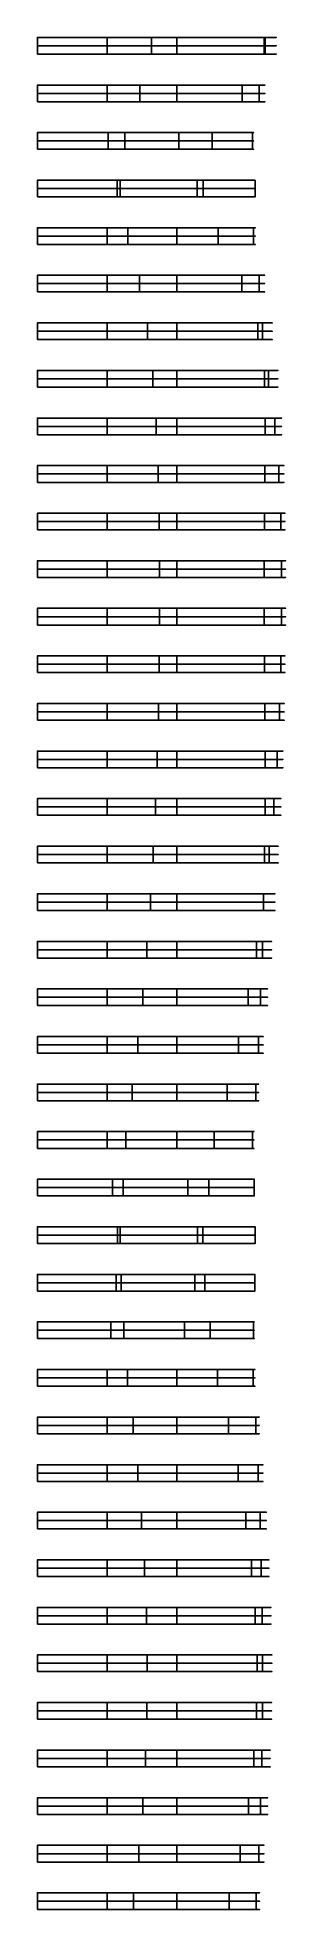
# Model space of a CAD drawing. Header units: centimetres. Extents: x 0 to 27, y 336 to 538.
import ezdxf

# ---------------------------------------------------------------- set-up
doc = ezdxf.new("R2010")
doc.units = ezdxf.units.CM
doc.layers.add('Warstwa 05', color=7, linetype='Continuous', true_color=0xd14b11)

msp = doc.modelspace()

# ---------------------------------------------------------------- linework, layer by layer
at = {"layer": 'Warstwa 05'}
for p, q in [((0, 538.13, 62.5), (18.54, 538.13, 62.5)), ((15, 538.13, 74.43), (15, 538.13, 11.93)), ((0, 536.33), (0, 536.33, 125)), ((0, 536.33, 62.5), (18.54, 536.33, 62.5)), ((15, 536.33, 74.43), (15, 536.33, 11.93)), ((0, 533, 62.5), (21.62, 533, 62.5)), ((15, 533, 81.63), (15, 533, 19.13)), ((0, 531.2), (0, 531.2, 125)), ((0, 531.2, 62.5), (21.62, 531.2, 62.5)), ((15, 531.2, 81.63), (15, 531.2, 19.13)), ((0, 527.87, 62.5), (22.98, 527.87, 62.5)), ((15, 527.87, 88.42), (15, 527.87, 25.92)), ((0, 526.07), (0, 526.07, 125)), ((0, 526.07, 62.5), (22.98, 526.07, 62.5)), ((15, 526.07, 88.42), (15, 526.07, 25.92)), ((0, 522.74, 62.5), (23.43, 522.74, 62.5)), ((15, 522.74, 94.74), (15, 522.74, 32.24)), ((0, 520.94), (0, 520.94, 125)), ((0, 520.94, 62.5), (23.43, 520.94, 62.5)), ((15, 520.94, 94.74), (15, 520.94, 32.24)), ((0, 517.61, 62.5), (22.93, 517.61, 62.5)), ((15, 517.61, 100.54), (15, 517.61, 38.04)), ((0, 515.81), (0, 515.81, 125)), ((0, 515.81, 62.5), (22.93, 515.81, 62.5)), ((15, 515.81, 100.54), (15, 515.81, 38.04)), ((0, 512.49, 62.5), (21.66, 512.49, 62.5)), ((0, 510.69), (0, 510.69, 125)), ((0, 510.69, 62.5), (21.66, 510.69, 62.5)), ((15, 512.49, 105.78), (15, 512.49, 43.28)), ((15, 510.69, 105.78), (15, 510.69, 43.28)), ((0, 507.36, 62.5), (19.58, 507.36, 62.5)), ((15, 507.36, 110.39), (15, 507.36, 47.89)), ((0, 505.56), (0, 505.56, 125)), ((0, 505.56, 62.5), (19.58, 505.56, 62.5)), ((15, 505.56, 110.39), (15, 505.56, 47.89)), ((0, 502.23, 62.5), (18.09, 502.23, 62.5)), ((15, 502.23, 114.32), (15, 502.23, 51.82)), ((0, 500.43), (0, 500.43, 125)), ((0, 500.43, 62.5), (18.09, 500.43, 62.5)), ((15, 500.43, 114.32), (15, 500.43, 51.82)), ((0, 497.1, 62.5), (17.04, 497.1, 62.5)), ((15, 497.1, 117.52), (15, 497.1, 55.02)), ((0, 495.3), (0, 495.3, 125)), ((0, 495.3, 62.5), (17.04, 495.3, 62.5)), ((15, 495.3, 117.52), (15, 495.3, 55.02)), ((0, 491.97, 62.5), (16.32, 491.97, 62.5)), ((15, 491.97, 119.94), (15, 491.97, 57.44)), ((0, 490.17), (0, 490.17, 125)), ((0, 490.17, 62.5), (16.32, 490.17, 62.5)), ((15, 490.17, 119.94), (15, 490.17, 57.44)), ((0, 486.84, 62.5), (15.87, 486.84, 62.5)), ((13.88, 486.84, 121.81), (13.88, 486.84, 54.67)), ((0, 485.04), (0, 485.04, 125)), ((0, 485.04, 62.5), (15.87, 485.04, 62.5)), ((13.88, 485.04, 121.81), (13.88, 485.04, 54.67)), ((0, 481.72, 62.5), (15.66, 481.72, 62.5)), ((13.9, 481.72, 122.56), (13.9, 481.72, 55.48)), ((0, 479.92), (0, 479.92, 125)), ((0, 479.92, 62.5), (15.66, 479.92, 62.5)), ((13.9, 479.92, 122.56), (13.9, 479.92, 55.48)), ((0, 476.59, 62.5), (15.65, 476.59, 62.5)), ((13.9, 476.59, 122.6), (13.9, 476.59, 55.52)), ((0, 474.79), (0, 474.79, 125)), ((0, 474.79, 62.5), (15.65, 474.79, 62.5)), ((13.9, 474.79, 122.6), (13.9, 474.79, 55.52)), ((0, 471.46, 62.5), (15.82, 471.46, 62.5)), ((13.89, 471.46, 122), (13.89, 471.46, 54.87)), ((0, 469.66), (0, 469.66, 125)), ((0, 469.66, 62.5), (15.82, 469.66, 62.5)), ((13.89, 469.66, 122), (13.89, 469.66, 54.87)), ((0, 466.33, 62.5), (16.16, 466.33, 62.5)), ((15, 466.33, 120.51), (15, 466.33, 58.01)), ((0, 464.53), (0, 464.53, 125)), ((0, 464.53, 62.5), (16.16, 464.53, 62.5)), ((15, 464.53, 120.51), (15, 464.53, 58.01)), ((0, 461.2, 62.5), (16.65, 461.2, 62.5)), ((15, 461.2, 118.81), (15, 461.2, 56.31)), ((0, 459.4), (0, 459.4, 125)), ((0, 459.4, 62.5), (16.65, 459.4, 62.5)), ((15, 459.4, 118.81), (15, 459.4, 56.31)), ((0, 456.08, 62.5), (17.26, 456.08, 62.5)), ((15, 456.08, 116.8), (15, 456.08, 54.3)), ((0, 454.28), (0, 454.28, 125)), ((0, 454.28, 62.5), (17.26, 454.28, 62.5)), ((15, 454.28, 116.8), (15, 454.28, 54.3)), ((0, 450.95, 62.5), (17.98, 450.95, 62.5)), ((15, 450.95, 114.63), (15, 450.95, 52.13)), ((0, 449.15), (0, 449.15, 125)), ((0, 449.15, 62.5), (17.98, 449.15, 62.5)), ((15, 449.15, 114.63), (15, 449.15, 52.13)), ((0, 445.82, 62.5), (18.81, 445.82, 62.5)), ((0, 444.02), (0, 444.02, 125)), ((0, 444.02, 62.5), (18.81, 444.02, 62.5)), ((15, 445.82, 112.33), (15, 445.82, 49.83)), ((15, 444.02, 112.33), (15, 444.02, 49.83)), ((0, 440.69, 62.5), (19.76, 440.69, 62.5)), ((15, 440.69, 109.94), (15, 440.69, 47.44)), ((0, 438.89), (0, 438.89, 125)), ((0, 438.89, 62.5), (19.76, 438.89, 62.5)), ((15, 438.89, 109.94), (15, 438.89, 47.44)), ((0, 435.56, 62.5), (20.85, 435.56, 62.5)), ((15, 435.56, 107.47), (15, 435.56, 44.97)), ((0, 433.76), (0, 433.76, 125)), ((0, 433.76, 62.5), (20.85, 433.76, 62.5)), ((15, 433.76, 107.47), (15, 433.76, 44.97)), ((0, 430.43, 62.5), (22.07, 430.43, 62.5)), ((15, 430.43, 104.95), (15, 430.43, 42.45)), ((0, 428.63), (0, 428.63, 125)), ((0, 428.63, 62.5), (22.07, 428.63, 62.5)), ((15, 428.63, 104.95), (15, 428.63, 42.45)), ((0, 425.31, 62.5), (22.79, 425.31, 62.5)), ((15, 425.31, 102.38), (15, 425.31, 39.88)), ((0, 423.51), (0, 423.51, 125)), ((0, 423.51, 62.5), (22.79, 423.51, 62.5)), ((15, 423.51, 102.38), (15, 423.51, 39.88)), ((0, 420.18, 62.5), (22.92, 420.18, 62.5)), ((15, 420.18, 99.79), (15, 420.18, 37.29)), ((0, 418.38), (0, 418.38, 125)), ((0, 418.38, 62.5), (22.92, 418.38, 62.5)), ((15, 418.38, 99.79), (15, 418.38, 37.29)), ((0, 415.05, 62.5), (23.25, 415.05, 62.5)), ((15, 415.05, 97.2), (15, 415.05, 34.7)), ((0, 413.25), (0, 413.25, 125)), ((0, 413.25, 62.5), (23.25, 413.25, 62.5)), ((15, 413.25, 97.2), (15, 413.25, 34.7)), ((0, 409.92, 62.5), (23.43, 409.92, 62.5)), ((15, 409.92, 94.61), (15, 409.92, 32.11)), ((0, 408.12), (0, 408.12, 125)), ((0, 408.12, 62.5), (23.43, 408.12, 62.5)), ((15, 408.12, 94.61), (15, 408.12, 32.11)), ((0, 404.79, 62.5), (23.4, 404.79, 62.5)), ((15, 404.79, 92.06), (15, 404.79, 29.56)), ((0, 402.99), (0, 402.99, 125)), ((0, 402.99, 62.5), (23.4, 402.99, 62.5)), ((15, 402.99, 92.06), (15, 402.99, 29.56)), ((0, 399.67, 62.5), (23.16, 399.67, 62.5)), ((15, 399.67, 89.55), (15, 399.67, 27.05)), ((0, 397.87), (0, 397.87, 125)), ((0, 397.87, 62.5), (23.16, 397.87, 62.5)), ((15, 397.87, 89.55), (15, 397.87, 27.05)), ((0, 394.54, 62.5), (22.93, 394.54, 62.5)), ((15, 394.54, 87.12), (15, 394.54, 24.62)), ((0, 392.74), (0, 392.74, 125)), ((0, 392.74, 62.5), (22.93, 392.74, 62.5)), ((15, 392.74, 87.12), (15, 392.74, 24.62)), ((0, 389.41, 62.5), (22.73, 389.41, 62.5)), ((0, 387.61), (0, 387.61, 125)), ((0, 387.61, 62.5), (22.73, 387.61, 62.5)), ((15, 389.41, 84.8), (15, 389.41, 22.3)), ((15, 387.61, 84.8), (15, 387.61, 22.3)), ((0, 384.28, 62.5), (22.11, 384.28, 62.5)), ((15, 384.28, 82.64), (15, 384.28, 20.14)), ((0, 382.48), (0, 382.48, 125)), ((0, 382.48, 62.5), (22.11, 382.48, 62.5)), ((15, 382.48, 82.64), (15, 382.48, 20.14)), ((0, 379.15, 62.5), (21.16, 379.15, 62.5)), ((15, 379.15, 80.7), (15, 379.15, 18.2)), ((0, 377.35), (0, 377.35, 125)), ((0, 377.35, 62.5), (21.16, 377.35, 62.5)), ((15, 377.35, 80.7), (15, 377.35, 18.2)), ((0, 374.02, 62.5), (20.42, 374.02, 62.5)), ((15, 374.02, 79.08), (15, 374.02, 16.58)), ((0, 372.22), (0, 372.22, 125)), ((0, 372.22, 62.5), (20.42, 372.22, 62.5)), ((15, 372.22, 79.08), (15, 372.22, 16.58)), ((0, 368.9, 62.5), (19.92, 368.9, 62.5)), ((15, 368.9, 77.93), (15, 368.9, 15.43)), ((0, 367.1), (0, 367.1, 125)), ((0, 367.1, 62.5), (19.92, 367.1, 62.5)), ((15, 367.1, 77.93), (15, 367.1, 15.43)), ((0, 363.77, 62.5), (19.68, 363.77, 62.5)), ((15, 363.77, 77.37), (15, 363.77, 14.87)), ((0, 361.97), (0, 361.97, 125)), ((0, 361.97, 62.5), (19.68, 361.97, 62.5)), ((15, 361.97, 77.37), (15, 361.97, 14.87)), ((0, 358.64, 62.5), (19.74, 358.64, 62.5)), ((15, 358.64, 77.52), (15, 358.64, 15.02)), ((0, 356.84), (0, 356.84, 125)), ((0, 356.84, 62.5), (19.74, 356.84, 62.5)), ((15, 356.84, 77.52), (15, 356.84, 15.02)), ((0, 353.51, 62.5), (20.12, 353.51, 62.5)), ((15, 353.51, 78.4), (15, 353.51, 15.9)), ((0, 351.71), (0, 351.71, 125)), ((0, 351.71, 62.5), (20.12, 351.71, 62.5)), ((15, 351.71, 78.4), (15, 351.71, 15.9)), ((0, 348.38, 62.5), (20.82, 348.38, 62.5)), ((15, 348.38, 79.97), (15, 348.38, 17.47)), ((0, 346.58), (0, 346.58, 125)), ((0, 346.58, 62.5), (20.82, 346.58, 62.5)), ((15, 346.58, 79.97), (15, 346.58, 17.47)), ((0, 343.25, 62.5), (21.85, 343.25, 62.5)), ((15, 343.25, 82.1), (15, 343.25, 19.6)), ((0, 341.45), (0, 341.45, 125)), ((0, 341.45, 62.5), (21.85, 341.45, 62.5)), ((15, 341.45, 82.1), (15, 341.45, 19.6)), ((0, 338.13, 62.5), (22.71, 338.13, 62.5)), ((15, 338.13, 84.67), (15, 338.13, 22.17)), ((0, 336.33), (0, 336.33, 125)), ((0, 336.33, 62.5), (22.71, 336.33, 62.5)), ((15, 336.33, 84.67), (15, 336.33, 22.17))]:
    msp.add_line(p, q, dxfattribs=at)
for points in [[(15, 538.13, 11.93), (7.5, 538.13, 5.96), (0, 538.13)], [(0, 538.13), (0, 537.23), (0, 536.33)], [(0, 538.13), (0, 538.13, 62.5), (0, 538.13, 125)], [(0, 538.13, 125), (0, 537.23, 125), (0, 536.33, 125)], [(0, 538.13, 125), (12.28, 538.13, 83.61), (24.55, 538.13, 42.23)], [(0, 536.33, 62.5), (0, 537.23, 62.5), (0, 538.13, 62.5)], [(15, 537.23, 11.93), (7.5, 537.23, 5.96), (0, 537.23)], [(0, 537.23), (0, 537.23, 62.5), (0, 537.23, 125)], [(0, 537.23, 125), (12.28, 537.23, 83.61), (24.55, 537.23, 42.23)], [(7.5, 536.33, 5.96), (7.5, 537.23, 5.96), (7.5, 538.13, 5.96)], [(12.28, 536.33, 83.61), (12.28, 537.23, 83.61), (12.28, 538.13, 83.61)], [(15, 538.13, 11.93), (15, 537.23, 11.93), (15, 536.33, 11.93)], [(24.41, 536.33, 25.62), (24.41, 537.23, 25.62), (24.41, 538.13, 25.62)], [(24.55, 536.33, 42.23), (24.55, 537.23, 42.23), (24.55, 538.13, 42.23)], [(15, 536.33, 11.93), (7.5, 536.33, 5.96), (0, 536.33)], [(0, 536.33, 125), (12.28, 536.33, 83.61), (24.55, 536.33, 42.23)], [(15, 533, 19.13), (7.5, 533, 9.57), (0, 533)], [(0, 533), (0, 532.1), (0, 531.2)], [(0, 533), (0, 533, 62.5), (0, 533, 125)], [(0, 533, 125), (0, 532.1, 125), (0, 531.2, 125)], [(0, 533, 125), (11.03, 533, 93.12), (22.05, 533, 61.24)], [(0, 531.2, 62.5), (0, 532.1, 62.5), (0, 533, 62.5)], [(7.5, 531.2, 9.57), (7.5, 532.1, 9.57), (7.5, 533, 9.57)], [(11.03, 531.2, 93.12), (11.03, 532.1, 93.12), (11.03, 533, 93.12)], [(15, 533, 19.13), (15, 532.1, 19.13), (15, 531.2, 19.13)], [(22.05, 531.2, 61.24), (22.05, 532.1, 61.24), (22.05, 533, 61.24)], [(23.89, 531.2, 39.29), (23.89, 532.1, 39.29), (23.89, 533, 39.29)], [(15, 532.1, 19.13), (7.5, 532.1, 9.57), (0, 532.1)], [(0, 532.1), (0, 532.1, 62.5), (0, 532.1, 125)], [(0, 532.1, 125), (11.03, 532.1, 93.12), (22.05, 532.1, 61.24)], [(15, 531.2, 19.13), (7.5, 531.2, 9.57), (0, 531.2)], [(0, 531.2, 125), (11.03, 531.2, 93.12), (22.05, 531.2, 61.24)], [(15.23, 527.87, 26.31), (7.61, 527.87, 13.15), (0, 527.87)], [(0, 527.87), (0, 526.97), (0, 526.07)], [(0, 527.87), (0, 527.87, 62.5), (0, 527.87, 125)], [(0, 527.87, 125), (0, 526.97, 125), (0, 526.07, 125)], [(0, 527.87, 125), (9.41, 527.87, 102.06), (18.81, 527.87, 79.13)], [(0, 526.07, 62.5), (0, 526.97, 62.5), (0, 527.87, 62.5)], [(15.23, 526.97, 26.31), (7.61, 526.97, 13.15), (0, 526.97)], [(0, 526.97), (0, 526.97, 62.5), (0, 526.97, 125)], [(0, 526.97, 125), (9.41, 526.97, 102.06), (18.81, 526.97, 79.13)], [(7.61, 526.07, 13.15), (7.61, 526.97, 13.15), (7.61, 527.87, 13.15)], [(9.41, 526.07, 102.06), (9.41, 526.97, 102.06), (9.41, 527.87, 102.06)], [(15.23, 527.87, 26.31), (15.23, 526.97, 26.31), (15.23, 526.07, 26.31)], [(18.81, 526.07, 79.13), (18.81, 526.97, 79.13), (18.81, 527.87, 79.13)], [(23.16, 526.07, 52.3), (23.16, 526.97, 52.3), (23.16, 527.87, 52.3)], [(15.23, 526.07, 26.31), (7.61, 526.07, 13.15), (0, 526.07)], [(0, 526.07, 125), (9.41, 526.07, 102.06), (18.81, 526.07, 79.13)], [(17.84, 522.74, 38.34), (8.92, 522.74, 19.17), (0, 522.74)], [(0, 522.74), (0, 521.84), (0, 520.94)], [(0, 522.74), (0, 522.74, 62.5), (0, 522.74, 125)], [(0, 522.74, 125), (0, 521.84, 125), (0, 520.94, 125)], [(0, 522.74, 125), (8.6, 522.74, 107.65), (17.2, 522.74, 90.3)], [(0, 520.94, 62.5), (0, 521.84, 62.5), (0, 522.74, 62.5)], [(8.6, 520.94, 107.65), (8.6, 521.84, 107.65), (8.6, 522.74, 107.65)], [(8.92, 520.94, 19.17), (8.92, 521.84, 19.17), (8.92, 522.74, 19.17)], [(17.2, 520.94, 90.3), (17.2, 521.84, 90.3), (17.2, 522.74, 90.3)], [(17.84, 522.74, 38.34), (17.84, 521.84, 38.34), (17.84, 520.94, 38.34)], [(23.44, 520.94, 64.4), (23.44, 521.84, 64.4), (23.44, 522.74, 64.4)], [(17.84, 521.84, 38.34), (8.92, 521.84, 19.17), (0, 521.84)], [(0, 521.84), (0, 521.84, 62.5), (0, 521.84, 125)], [(0, 521.84, 125), (8.6, 521.84, 107.65), (17.2, 521.84, 90.3)], [(17.84, 520.94, 38.34), (8.92, 520.94, 19.17), (0, 520.94)], [(0, 520.94, 125), (8.6, 520.94, 107.65), (17.2, 520.94, 90.3)], [(19.48, 517.61, 49.4), (9.74, 517.61, 24.7), (0, 517.61)], [(0, 517.61), (0, 516.71), (0, 515.81)], [(0, 517.61), (0, 517.61, 62.5), (0, 517.61, 125)], [(0, 517.61, 125), (0, 516.71, 125), (0, 515.81, 125)], [(0, 517.61, 125), (7.5, 517.61, 112.77), (15, 517.61, 100.54)], [(0, 515.81, 62.5), (0, 516.71, 62.5), (0, 517.61, 62.5)], [(19.48, 516.71, 49.4), (9.74, 516.71, 24.7), (0, 516.71)], [(0, 516.71), (0, 516.71, 62.5), (0, 516.71, 125)], [(0, 516.71, 125), (7.5, 516.71, 112.77), (15, 516.71, 100.54)], [(7.5, 515.81, 112.77), (7.5, 516.71, 112.77), (7.5, 517.61, 112.77)], [(9.74, 515.81, 24.7), (9.74, 516.71, 24.7), (9.74, 517.61, 24.7)], [(15, 515.81, 100.54), (15, 516.71, 100.54), (15, 517.61, 100.54)], [(19.48, 517.61, 49.4), (19.48, 516.71, 49.4), (19.48, 515.81, 49.4)], [(23.26, 515.81, 75.5), (23.26, 516.71, 75.5), (23.26, 517.61, 75.5)], [(19.48, 515.81, 49.4), (9.74, 515.81, 24.7), (0, 515.81)], [(0, 515.81, 125), (7.5, 515.81, 112.77), (15, 515.81, 100.54)], [(22.02, 512.49, 63.52), (11.01, 512.49, 31.76), (0, 512.49)], [(0, 512.49), (0, 511.59), (0, 510.69)], [(0, 512.49), (0, 512.49, 62.5), (0, 512.49, 125)], [(0, 512.49, 125), (0, 511.59, 125), (0, 510.69, 125)], [(0, 512.49, 125), (7.5, 512.49, 115.39), (15, 512.49, 105.78)], [(0, 510.69, 62.5), (0, 511.59, 62.5), (0, 512.49, 62.5)], [(22.02, 511.59, 63.52), (11.01, 511.59, 31.76), (0, 511.59)], [(0, 511.59), (0, 511.59, 62.5), (0, 511.59, 125)], [(0, 511.59, 125), (7.5, 511.59, 115.39), (15, 511.59, 105.78)], [(22.02, 510.69, 63.52), (11.01, 510.69, 31.76), (0, 510.69)], [(0, 510.69, 125), (7.5, 510.69, 115.39), (15, 510.69, 105.78)], [(7.5, 510.69, 115.39), (7.5, 511.59, 115.39), (7.5, 512.49, 115.39)], [(11.01, 510.69, 31.76), (11.01, 511.59, 31.76), (11.01, 512.49, 31.76)], [(15, 510.69, 105.78), (15, 511.59, 105.78), (15, 512.49, 105.78)], [(22.02, 512.49, 63.52), (22.02, 511.59, 63.52), (22.02, 510.69, 63.52)], [(23.88, 510.69, 85.54), (23.88, 511.59, 85.54), (23.88, 512.49, 85.54)], [(23.74, 507.36, 75.8), (11.87, 507.36, 37.9), (0, 507.36)], [(0, 507.36), (0, 506.46), (0, 505.56)], [(0, 507.36), (0, 507.36, 62.5), (0, 507.36, 125)], [(0, 507.36, 125), (0, 506.46, 125), (0, 505.56, 125)], [(0, 507.36, 125), (7.5, 507.36, 117.7), (15, 507.36, 110.39)], [(0, 505.56, 62.5), (0, 506.46, 62.5), (0, 507.36, 62.5)], [(7.5, 505.56, 117.7), (7.5, 506.46, 117.7), (7.5, 507.36, 117.7)], [(11.87, 505.56, 37.9), (11.87, 506.46, 37.9), (11.87, 507.36, 37.9)], [(15, 505.56, 110.39), (15, 506.46, 110.39), (15, 507.36, 110.39)], [(23.74, 507.36, 75.8), (23.74, 506.46, 75.8), (23.74, 505.56, 75.8)], [(24.26, 505.56, 94.33), (24.26, 506.46, 94.33), (24.26, 507.36, 94.33)], [(23.74, 506.46, 75.8), (11.87, 506.46, 37.9), (0, 506.46)], [(0, 506.46), (0, 506.46, 62.5), (0, 506.46, 125)], [(0, 506.46, 125), (7.5, 506.46, 117.7), (15, 506.46, 110.39)], [(23.74, 505.56, 75.8), (11.87, 505.56, 37.9), (0, 505.56)], [(0, 505.56, 125), (7.5, 505.56, 117.7), (15, 505.56, 110.39)], [(24.88, 502.23, 85.96), (12.44, 502.23, 42.98), (0, 502.23)], [(0, 502.23), (0, 501.33), (0, 500.43)], [(0, 502.23), (0, 502.23, 62.5), (0, 502.23, 125)], [(0, 502.23, 125), (0, 501.33, 125), (0, 500.43, 125)], [(0, 502.23, 125), (7.5, 502.23, 119.66), (15, 502.23, 114.32)], [(0, 500.43, 62.5), (0, 501.33, 62.5), (0, 502.23, 62.5)], [(24.88, 501.33, 85.96), (12.44, 501.33, 42.98), (0, 501.33)], [(0, 501.33), (0, 501.33, 62.5), (0, 501.33, 125)], [(0, 501.33, 125), (7.5, 501.33, 119.66), (15, 501.33, 114.32)], [(7.5, 500.43, 119.66), (7.5, 501.33, 119.66), (7.5, 502.23, 119.66)], [(12.44, 500.43, 42.98), (12.44, 501.33, 42.98), (12.44, 502.23, 42.98)], [(15, 500.43, 114.32), (15, 501.33, 114.32), (15, 502.23, 114.32)], [(24.46, 500.43, 101.71), (24.46, 501.33, 101.71), (24.46, 502.23, 101.71)], [(24.88, 502.23, 85.96), (24.88, 501.33, 85.96), (24.88, 500.43, 85.96)], [(24.88, 500.43, 85.96), (12.44, 500.43, 42.98), (0, 500.43)], [(0, 500.43, 125), (7.5, 500.43, 119.66), (15, 500.43, 114.32)], [(25.59, 497.1, 93.86), (12.8, 497.1, 46.93), (0, 497.1)], [(0, 497.1), (0, 496.2), (0, 495.3)], [(0, 497.1), (0, 497.1, 62.5), (0, 497.1, 125)], [(0, 497.1, 125), (0, 496.2, 125), (0, 495.3, 125)], [(0, 497.1, 125), (7.5, 497.1, 121.26), (15, 497.1, 117.52)], [(0, 495.3, 62.5), (0, 496.2, 62.5), (0, 497.1, 62.5)], [(7.5, 495.3, 121.26), (7.5, 496.2, 121.26), (7.5, 497.1, 121.26)], [(12.8, 495.3, 46.93), (12.8, 496.2, 46.93), (12.8, 497.1, 46.93)], [(15, 495.3, 117.52), (15, 496.2, 117.52), (15, 497.1, 117.52)], [(24.53, 495.3, 107.59), (24.53, 496.2, 107.59), (24.53, 497.1, 107.59)], [(25.59, 497.1, 93.86), (25.59, 496.2, 93.86), (25.59, 495.3, 93.86)], [(25.59, 496.2, 93.86), (12.8, 496.2, 46.93), (0, 496.2)], [(0, 496.2), (0, 496.2, 62.5), (0, 496.2, 125)], [(0, 496.2, 125), (7.5, 496.2, 121.26), (15, 496.2, 117.52)], [(25.59, 495.3, 93.86), (12.8, 495.3, 46.93), (0, 495.3)], [(0, 495.3, 125), (7.5, 495.3, 121.26), (15, 495.3, 117.52)], [(26, 491.97, 99.56), (13, 491.97, 49.78), (0, 491.97)], [(0, 491.97), (0, 491.07), (0, 490.17)], [(0, 491.97), (0, 491.97, 62.5), (0, 491.97, 125)], [(0, 491.97, 125), (0, 491.07, 125), (0, 490.17, 125)], [(0, 491.97, 125), (7.5, 491.97, 122.47), (15, 491.97, 119.94)], [(0, 490.17, 62.5), (0, 491.07, 62.5), (0, 491.97, 62.5)], [(26, 491.07, 99.56), (13, 491.07, 49.78), (0, 491.07)], [(0, 491.07), (0, 491.07, 62.5), (0, 491.07, 125)], [(0, 491.07, 125), (7.5, 491.07, 122.47), (15, 491.07, 119.94)], [(7.5, 490.17, 122.47), (7.5, 491.07, 122.47), (7.5, 491.97, 122.47)], [(13, 490.17, 49.78), (13, 491.07, 49.78), (13, 491.97, 49.78)], [(15, 490.17, 119.94), (15, 491.07, 119.94), (15, 491.97, 119.94)], [(24.51, 490.17, 111.92), (24.51, 491.07, 111.92), (24.51, 491.97, 111.92)], [(26, 491.97, 99.56), (26, 491.07, 99.56), (26, 490.17, 99.56)], [(26, 490.17, 99.56), (13, 490.17, 49.78), (0, 490.17)], [(0, 490.17, 125), (7.5, 490.17, 122.47), (15, 490.17, 119.94)], [(26.21, 486.84, 103.2), (13.11, 486.84, 51.6), (0, 486.84)], [(0, 486.84), (0, 485.94), (0, 485.04)], [(0, 486.84), (0, 486.84, 62.5), (0, 486.84, 125)], [(0, 486.84, 125), (0, 485.94, 125), (0, 485.04, 125)], [(0, 486.84, 125), (7.5, 486.84, 123.28), (15, 486.84, 121.56)], [(0, 485.04, 62.5), (0, 485.94, 62.5), (0, 486.84, 62.5)], [(7.5, 485.04, 123.28), (7.5, 485.94, 123.28), (7.5, 486.84, 123.28)], [(13.11, 485.04, 51.6), (13.11, 485.94, 51.6), (13.11, 486.84, 51.6)], [(15, 485.04, 121.56), (15, 485.94, 121.56), (15, 486.84, 121.56)], [(24.47, 485.04, 114.74), (24.47, 485.94, 114.74), (24.47, 486.84, 114.74)], [(26.21, 486.84, 103.2), (26.21, 485.94, 103.2), (26.21, 485.04, 103.2)], [(26.21, 485.94, 103.2), (13.11, 485.94, 51.6), (0, 485.94)], [(0, 485.94), (0, 485.94, 62.5), (0, 485.94, 125)], [(0, 485.94, 125), (7.5, 485.94, 123.28), (15, 485.94, 121.56)], [(26.21, 485.04, 103.2), (13.11, 485.04, 51.6), (0, 485.04)], [(0, 485.04, 125), (7.5, 485.04, 123.28), (15, 485.04, 121.56)], [(26.3, 481.72, 104.97), (13.15, 481.72, 52.48), (0, 481.72)], [(0, 481.72), (0, 480.82), (0, 479.92)], [(0, 481.72), (0, 481.72, 62.5), (0, 481.72, 125)], [(0, 481.72, 125), (0, 480.82, 125), (0, 479.92, 125)], [(0, 481.72, 125), (7.5, 481.72, 123.69), (15, 481.72, 122.37)], [(0, 479.92, 62.5), (0, 480.82, 62.5), (0, 481.72, 62.5)], [(26.3, 480.82, 104.97), (13.15, 480.82, 52.48), (0, 480.82)], [(0, 480.82), (0, 480.82, 62.5), (0, 480.82, 125)], [(0, 480.82, 125), (7.5, 480.82, 123.69), (15, 480.82, 122.37)], [(7.5, 479.92, 123.69), (7.5, 480.82, 123.69), (7.5, 481.72, 123.69)], [(13.15, 479.92, 52.48), (13.15, 480.82, 52.48), (13.15, 481.72, 52.48)], [(15, 479.92, 122.37), (15, 480.82, 122.37), (15, 481.72, 122.37)], [(24.44, 479.92, 116.13), (24.44, 480.82, 116.13), (24.44, 481.72, 116.13)], [(26.3, 481.72, 104.97), (26.3, 480.82, 104.97), (26.3, 479.92, 104.97)], [(26.3, 479.92, 104.97), (13.15, 479.92, 52.48), (0, 479.92)], [(0, 479.92, 125), (7.5, 479.92, 123.69), (15, 479.92, 122.37)], [(26.3, 476.59, 105.07), (13.15, 476.59, 52.53), (0, 476.59)], [(0, 476.59), (0, 475.69), (0, 474.79)], [(0, 476.59), (0, 476.59, 62.5), (0, 476.59, 125)], [(0, 476.59, 125), (0, 475.69, 125), (0, 474.79, 125)], [(0, 476.59, 125), (7.5, 476.59, 123.71), (15, 476.59, 122.42)], [(0, 474.79, 62.5), (0, 475.69, 62.5), (0, 476.59, 62.5)], [(7.5, 474.79, 123.71), (7.5, 475.69, 123.71), (7.5, 476.59, 123.71)], [(13.15, 474.79, 52.53), (13.15, 475.69, 52.53), (13.15, 476.59, 52.53)], [(15, 474.79, 122.42), (15, 475.69, 122.42), (15, 476.59, 122.42)], [(24.44, 474.79, 116.21), (24.44, 475.69, 116.21), (24.44, 476.59, 116.21)], [(26.3, 476.59, 105.07), (26.3, 475.69, 105.07), (26.3, 474.79, 105.07)], [(26.3, 475.69, 105.07), (13.15, 475.69, 52.53), (0, 475.69)], [(0, 475.69), (0, 475.69, 62.5), (0, 475.69, 125)], [(0, 475.69, 125), (7.5, 475.69, 123.71), (15, 475.69, 122.42)], [(26.3, 474.79, 105.07), (13.15, 474.79, 52.53), (0, 474.79)], [(0, 474.79, 125), (7.5, 474.79, 123.71), (15, 474.79, 122.42)], [(26.23, 471.46, 103.64), (13.12, 471.46, 51.82), (0, 471.46)], [(0, 471.46), (0, 470.56), (0, 469.66)], [(0, 471.46), (0, 471.46, 62.5), (0, 471.46, 125)], [(0, 471.46, 125), (0, 470.56, 125), (0, 469.66, 125)], [(0, 471.46, 125), (7.5, 471.46, 123.38), (15, 471.46, 121.76)], [(0, 469.66, 62.5), (0, 470.56, 62.5), (0, 471.46, 62.5)], [(26.23, 470.56, 103.64), (13.12, 470.56, 51.82), (0, 470.56)], [(0, 470.56), (0, 470.56, 62.5), (0, 470.56, 125)], [(0, 470.56, 125), (7.5, 470.56, 123.38), (15, 470.56, 121.76)], [(7.5, 469.66, 123.38), (7.5, 470.56, 123.38), (7.5, 471.46, 123.38)], [(13.12, 469.66, 51.82), (13.12, 470.56, 51.82), (13.12, 471.46, 51.82)], [(15, 469.66, 121.76), (15, 470.56, 121.76), (15, 471.46, 121.76)], [(24.46, 469.66, 115.09), (24.46, 470.56, 115.09), (24.46, 471.46, 115.09)], [(26.23, 471.46, 103.64), (26.23, 470.56, 103.64), (26.23, 469.66, 103.64)], [(26.23, 469.66, 103.64), (13.12, 469.66, 51.82), (0, 469.66)], [(0, 469.66, 125), (7.5, 469.66, 123.38), (15, 469.66, 121.76)], [(26.08, 466.33, 100.87), (13.04, 466.33, 50.43), (0, 466.33)], [(0, 466.33), (0, 465.43), (0, 464.53)], [(0, 466.33), (0, 466.33, 62.5), (0, 466.33, 125)], [(0, 466.33, 125), (0, 465.43, 125), (0, 464.53, 125)], [(0, 466.33, 125), (7.5, 466.33, 122.76), (15, 466.33, 120.51)], [(0, 464.53, 62.5), (0, 465.43, 62.5), (0, 466.33, 62.5)], [(7.5, 464.53, 122.76), (7.5, 465.43, 122.76), (7.5, 466.33, 122.76)], [(13.04, 464.53, 50.43), (13.04, 465.43, 50.43), (13.04, 466.33, 50.43)], [(15, 464.53, 120.51), (15, 465.43, 120.51), (15, 466.33, 120.51)], [(24.5, 464.53, 112.92), (24.5, 465.43, 112.92), (24.5, 466.33, 112.92)], [(26.08, 466.33, 100.87), (26.08, 465.43, 100.87), (26.08, 464.53, 100.87)], [(26.08, 465.43, 100.87), (13.04, 465.43, 50.43), (0, 465.43)], [(0, 465.43), (0, 465.43, 62.5), (0, 465.43, 125)], [(0, 465.43, 125), (7.5, 465.43, 122.76), (15, 465.43, 120.51)], [(26.08, 464.53, 100.87), (13.04, 464.53, 50.43), (0, 464.53)], [(0, 464.53, 125), (7.5, 464.53, 122.76), (15, 464.53, 120.51)], [(25.82, 461.2, 96.94), (12.91, 461.2, 48.47), (0, 461.2)], [(0, 461.2), (0, 460.3), (0, 459.4)], [(0, 461.2), (0, 461.2, 62.5), (0, 461.2, 125)], [(0, 461.2, 125), (0, 460.3, 125), (0, 459.4, 125)], [(0, 461.2, 125), (7.5, 461.2, 121.91), (15, 461.2, 118.81)], [(0, 459.4, 62.5), (0, 460.3, 62.5), (0, 461.2, 62.5)], [(25.82, 460.3, 96.94), (12.91, 460.3, 48.47), (0, 460.3)], [(0, 460.3), (0, 460.3, 62.5), (0, 460.3, 125)], [(0, 460.3, 125), (7.5, 460.3, 121.91), (15, 460.3, 118.81)], [(7.5, 459.4, 121.91), (7.5, 460.3, 121.91), (7.5, 461.2, 121.91)], [(12.91, 459.4, 48.47), (12.91, 460.3, 48.47), (12.91, 461.2, 48.47)], [(15, 459.4, 118.81), (15, 460.3, 118.81), (15, 461.2, 118.81)], [(24.53, 459.4, 109.91), (24.53, 460.3, 109.91), (24.53, 461.2, 109.91)], [(25.82, 461.2, 96.94), (25.82, 460.3, 96.94), (25.82, 459.4, 96.94)], [(25.82, 459.4, 96.94), (12.91, 459.4, 48.47), (0, 459.4)], [(0, 459.4, 125), (7.5, 459.4, 121.91), (15, 459.4, 118.81)], [(25.45, 456.08, 92.13), (12.72, 456.08, 46.07), (0, 456.08)], [(0, 456.08), (0, 455.18), (0, 454.28)], [(0, 456.08), (0, 456.08, 62.5), (0, 456.08, 125)], [(0, 456.08, 125), (0, 455.18, 125), (0, 454.28, 125)], [(0, 456.08, 125), (7.5, 456.08, 120.9), (15, 456.08, 116.8)], [(0, 454.28, 62.5), (0, 455.18, 62.5), (0, 456.08, 62.5)], [(7.5, 454.28, 120.9), (7.5, 455.18, 120.9), (7.5, 456.08, 120.9)], [(12.72, 454.28, 46.07), (12.72, 455.18, 46.07), (12.72, 456.08, 46.07)], [(15, 454.28, 116.8), (15, 455.18, 116.8), (15, 456.08, 116.8)], [(24.52, 454.28, 106.29), (24.52, 455.18, 106.29), (24.52, 456.08, 106.29)], [(25.45, 456.08, 92.13), (25.45, 455.18, 92.13), (25.45, 454.28, 92.13)], [(25.45, 455.18, 92.13), (12.72, 455.18, 46.07), (0, 455.18)], [(0, 455.18), (0, 455.18, 62.5), (0, 455.18, 125)], [(0, 455.18, 125), (7.5, 455.18, 120.9), (15, 455.18, 116.8)], [(25.45, 454.28, 92.13), (12.72, 454.28, 46.07), (0, 454.28)], [(0, 454.28, 125), (7.5, 454.28, 120.9), (15, 454.28, 116.8)], [(24.96, 450.95, 86.73), (12.48, 450.95, 43.37), (0, 450.95)], [(0, 450.95), (0, 450.05), (0, 449.15)], [(0, 450.95), (0, 450.95, 62.5), (0, 450.95, 125)], [(0, 450.95, 125), (0, 450.05, 125), (0, 449.15, 125)], [(0, 450.95, 125), (7.5, 450.95, 119.81), (15, 450.95, 114.63)], [(0, 449.15, 62.5), (0, 450.05, 62.5), (0, 450.95, 62.5)], [(24.96, 450.05, 86.73), (12.48, 450.05, 43.37), (0, 450.05)], [(0, 450.05), (0, 450.05, 62.5), (0, 450.05, 125)], [(0, 450.05, 125), (7.5, 450.05, 119.81), (15, 450.05, 114.63)], [(7.5, 449.15, 119.81), (7.5, 450.05, 119.81), (7.5, 450.95, 119.81)], [(12.48, 449.15, 43.37), (12.48, 450.05, 43.37), (12.48, 450.95, 43.37)], [(15, 449.15, 114.63), (15, 450.05, 114.63), (15, 450.95, 114.63)], [(24.47, 449.15, 102.28), (24.47, 450.05, 102.28), (24.47, 450.95, 102.28)], [(24.96, 450.95, 86.73), (24.96, 450.05, 86.73), (24.96, 449.15, 86.73)], [(24.96, 449.15, 86.73), (12.48, 449.15, 43.37), (0, 449.15)], [(0, 449.15, 125), (7.5, 449.15, 119.81), (15, 449.15, 114.63)], [(24.34, 445.82, 80.86), (12.17, 445.82, 40.43), (0, 445.82)], [(0, 445.82), (0, 444.92), (0, 444.02)], [(0, 445.82), (0, 445.82, 62.5), (0, 445.82, 125)], [(0, 445.82, 125), (0, 444.92, 125), (0, 444.02, 125)], [(0, 445.82, 125), (7.5, 445.82, 118.67), (15, 445.82, 112.33)], [(0, 444.02, 62.5), (0, 444.92, 62.5), (0, 445.82, 62.5)], [(24.34, 444.92, 80.86), (12.17, 444.92, 40.43), (0, 444.92)], [(0, 444.92), (0, 444.92, 62.5), (0, 444.92, 125)], [(0, 444.92, 125), (7.5, 444.92, 118.67), (15, 444.92, 112.33)], [(24.34, 444.02, 80.86), (12.17, 444.02, 40.43), (0, 444.02)], [(0, 444.02, 125), (7.5, 444.02, 118.67), (15, 444.02, 112.33)], [(7.5, 444.02, 118.67), (7.5, 444.92, 118.67), (7.5, 445.82, 118.67)], [(12.17, 444.02, 40.43), (12.17, 444.92, 40.43), (12.17, 445.82, 40.43)], [(15, 444.02, 112.33), (15, 444.92, 112.33), (15, 445.82, 112.33)], [(24.34, 445.82, 80.86), (24.34, 444.92, 80.86), (24.34, 444.02, 80.86)], [(24.37, 444.02, 97.99), (24.37, 444.92, 97.99), (24.37, 445.82, 97.99)], [(23.59, 440.69, 74.61), (11.8, 440.69, 37.31), (0, 440.69)], [(0, 440.69), (0, 439.79), (0, 438.89)], [(0, 440.69), (0, 440.69, 62.5), (0, 440.69, 125)], [(0, 440.69, 125), (0, 439.79, 125), (0, 438.89, 125)], [(0, 440.69, 125), (7.5, 440.69, 117.47), (15, 440.69, 109.94)], [(0, 438.89, 62.5), (0, 439.79, 62.5), (0, 440.69, 62.5)], [(7.5, 438.89, 117.47), (7.5, 439.79, 117.47), (7.5, 440.69, 117.47)], [(11.8, 438.89, 37.31), (11.8, 439.79, 37.31), (11.8, 440.69, 37.31)], [(15, 438.89, 109.94), (15, 439.79, 109.94), (15, 440.69, 109.94)], [(23.59, 440.69, 74.61), (23.59, 439.79, 74.61), (23.59, 438.89, 74.61)], [(24.23, 438.89, 93.47), (24.23, 439.79, 93.47), (24.23, 440.69, 93.47)], [(23.59, 439.79, 74.61), (11.8, 439.79, 37.31), (0, 439.79)], [(0, 439.79), (0, 439.79, 62.5), (0, 439.79, 125)], [(0, 439.79, 125), (7.5, 439.79, 117.47), (15, 439.79, 109.94)], [(23.59, 438.89, 74.61), (11.8, 438.89, 37.31), (0, 438.89)], [(0, 438.89, 125), (7.5, 438.89, 117.47), (15, 438.89, 109.94)], [(22.7, 435.56, 68.06), (11.35, 435.56, 34.03), (0, 435.56)], [(0, 435.56), (0, 434.66), (0, 433.76)], [(0, 435.56), (0, 435.56, 62.5), (0, 435.56, 125)], [(0, 435.56, 125), (0, 434.66, 125), (0, 433.76, 125)], [(0, 435.56, 125), (7.5, 435.56, 116.24), (15, 435.56, 107.47)], [(0, 433.76, 62.5), (0, 434.66, 62.5), (0, 435.56, 62.5)], [(22.7, 434.66, 68.06), (11.35, 434.66, 34.03), (0, 434.66)], [(0, 434.66), (0, 434.66, 62.5), (0, 434.66, 125)], [(0, 434.66, 125), (7.5, 434.66, 116.24), (15, 434.66, 107.47)], [(7.5, 433.76, 116.24), (7.5, 434.66, 116.24), (7.5, 435.56, 116.24)], [(11.35, 433.76, 34.03), (11.35, 434.66, 34.03), (11.35, 435.56, 34.03)], [(15, 433.76, 107.47), (15, 434.66, 107.47), (15, 435.56, 107.47)], [(22.7, 435.56, 68.06), (22.7, 434.66, 68.06), (22.7, 433.76, 68.06)], [(24.04, 433.76, 88.78), (24.04, 434.66, 88.78), (24.04, 435.56, 88.78)], [(22.7, 433.76, 68.06), (11.35, 433.76, 34.03), (0, 433.76)], [(0, 433.76, 125), (7.5, 433.76, 116.24), (15, 433.76, 107.47)], [(21.66, 430.43, 61.28), (10.83, 430.43, 30.64), (0, 430.43)], [(0, 430.43), (0, 429.53), (0, 428.63)], [(0, 430.43), (0, 430.43, 62.5), (0, 430.43, 125)], [(0, 430.43, 125), (0, 429.53, 125), (0, 428.63, 125)], [(0, 430.43, 125), (7.5, 430.43, 114.97), (15, 430.43, 104.95)], [(0, 428.63, 62.5), (0, 429.53, 62.5), (0, 430.43, 62.5)], [(7.5, 428.63, 114.97), (7.5, 429.53, 114.97), (7.5, 430.43, 114.97)], [(10.83, 428.63, 30.64), (10.83, 429.53, 30.64), (10.83, 430.43, 30.64)], [(15, 428.63, 104.95), (15, 429.53, 104.95), (15, 430.43, 104.95)], [(21.66, 430.43, 61.28), (21.66, 429.53, 61.28), (21.66, 428.63, 61.28)], [(23.8, 428.63, 83.95), (23.8, 429.53, 83.95), (23.8, 430.43, 83.95)], [(21.66, 429.53, 61.28), (10.83, 429.53, 30.64), (0, 429.53)], [(0, 429.53), (0, 429.53, 62.5), (0, 429.53, 125)], [(0, 429.53, 125), (7.5, 429.53, 114.97), (15, 429.53, 104.95)], [(21.66, 428.63, 61.28), (10.83, 428.63, 30.64), (0, 428.63)], [(0, 428.63, 125), (7.5, 428.63, 114.97), (15, 428.63, 104.95)], [(20.45, 425.31, 54.36), (10.22, 425.31, 27.18), (0, 425.31)], [(0, 425.31), (0, 424.41), (0, 423.51)], [(0, 425.31), (0, 425.31, 62.5), (0, 425.31, 125)], [(0, 425.31, 125), (0, 424.41, 125), (0, 423.51, 125)], [(0, 425.31, 125), (7.5, 425.31, 113.69), (15, 425.31, 102.38)], [(0, 423.51, 62.5), (0, 424.41, 62.5), (0, 425.31, 62.5)], [(20.45, 424.41, 54.36), (10.22, 424.41, 27.18), (0, 424.41)], [(0, 424.41), (0, 424.41, 62.5), (0, 424.41, 125)], [(0, 424.41, 125), (7.5, 424.41, 113.69), (15, 424.41, 102.38)], [(7.5, 423.51, 113.69), (7.5, 424.41, 113.69), (7.5, 425.31, 113.69)], [(10.22, 423.51, 27.18), (10.22, 424.41, 27.18), (10.22, 425.31, 27.18)], [(15, 423.51, 102.38), (15, 424.41, 102.38), (15, 425.31, 102.38)], [(20.45, 425.31, 54.36), (20.45, 424.41, 54.36), (20.45, 423.51, 54.36)], [(23.51, 423.51, 79.03), (23.51, 424.41, 79.03), (23.51, 425.31, 79.03)], [(20.45, 423.51, 54.36), (10.22, 423.51, 27.18), (0, 423.51)], [(0, 423.51, 125), (7.5, 423.51, 113.69), (15, 423.51, 102.38)], [(19.05, 420.18, 47.37), (9.53, 420.18, 23.69), (0, 420.18)], [(0, 420.18), (0, 419.28), (0, 418.38)], [(0, 420.18), (0, 420.18, 62.5), (0, 420.18, 125)], [(0, 420.18, 125), (0, 419.28, 125), (0, 418.38, 125)], [(0, 420.18, 125), (7.5, 420.18, 112.4), (15, 420.18, 99.79)], [(0, 418.38, 62.5), (0, 419.28, 62.5), (0, 420.18, 62.5)], [(7.5, 418.38, 112.4), (7.5, 419.28, 112.4), (7.5, 420.18, 112.4)], [(9.53, 418.38, 23.69), (9.53, 419.28, 23.69), (9.53, 420.18, 23.69)], [(15, 418.38, 99.79), (15, 419.28, 99.79), (15, 420.18, 99.79)], [(19.05, 420.18, 47.37), (19.05, 419.28, 47.37), (19.05, 418.38, 47.37)], [(23.16, 418.38, 74.06), (23.16, 419.28, 74.06), (23.16, 420.18, 74.06)], [(19.05, 419.28, 47.37), (9.53, 419.28, 23.69), (0, 419.28)], [(0, 419.28), (0, 419.28, 62.5), (0, 419.28, 125)], [(0, 419.28, 125), (7.5, 419.28, 112.4), (15, 419.28, 99.79)], [(19.05, 418.38, 47.37), (9.53, 418.38, 23.69), (0, 418.38)], [(0, 418.38, 125), (7.5, 418.38, 112.4), (15, 418.38, 99.79)], [(18.46, 415.05, 42.7), (9.23, 415.05, 21.35), (0, 415.05)], [(0, 415.05), (0, 414.15), (0, 413.25)], [(0, 415.05), (0, 415.05, 62.5), (0, 415.05, 125)], [(0, 415.05, 125), (0, 414.15, 125), (0, 413.25, 125)], [(0, 415.05, 125), (8.09, 415.05, 110), (16.19, 415.05, 94.99)], [(0, 413.25, 62.5), (0, 414.15, 62.5), (0, 415.05, 62.5)], [(18.46, 414.15, 42.7), (9.23, 414.15, 21.35), (0, 414.15)], [(0, 414.15), (0, 414.15, 62.5), (0, 414.15, 125)], [(0, 414.15, 125), (8.09, 414.15, 110), (16.19, 414.15, 94.99)], [(8.09, 413.25, 110), (8.09, 414.15, 110), (8.09, 415.05, 110)], [(9.23, 413.25, 21.35), (9.23, 414.15, 21.35), (9.23, 415.05, 21.35)], [(16.19, 413.25, 94.99), (16.19, 414.15, 94.99), (16.19, 415.05, 94.99)], [(18.46, 415.05, 42.7), (18.46, 414.15, 42.7), (18.46, 413.25, 42.7)], [(23.33, 413.25, 69.11), (23.33, 414.15, 69.11), (23.33, 415.05, 69.11)], [(18.46, 413.25, 42.7), (9.23, 413.25, 21.35), (0, 413.25)], [(0, 413.25, 125), (8.09, 413.25, 110), (16.19, 413.25, 94.99)], [(17.8, 409.92, 38.12), (8.9, 409.92, 19.06), (0, 409.92)], [(0, 409.92), (0, 409.02), (0, 408.12)], [(0, 409.92), (0, 409.92, 62.5), (0, 409.92, 125)], [(0, 409.92, 125), (0, 409.02, 125), (0, 408.12, 125)], [(0, 409.92, 125), (8.62, 409.92, 107.53), (17.24, 409.92, 90.07)], [(0, 408.12, 62.5), (0, 409.02, 62.5), (0, 409.92, 62.5)], [(8.62, 408.12, 107.53), (8.62, 409.02, 107.53), (8.62, 409.92, 107.53)], [(8.9, 408.12, 19.06), (8.9, 409.02, 19.06), (8.9, 409.92, 19.06)], [(17.24, 408.12, 90.07), (17.24, 409.02, 90.07), (17.24, 409.92, 90.07)], [(17.8, 409.92, 38.12), (17.8, 409.02, 38.12), (17.8, 408.12, 38.12)], [(23.44, 408.12, 64.15), (23.44, 409.02, 64.15), (23.44, 409.92, 64.15)], [(17.8, 409.02, 38.12), (8.9, 409.02, 19.06), (0, 409.02)], [(0, 409.02), (0, 409.02, 62.5), (0, 409.02, 125)], [(0, 409.02, 125), (8.62, 409.02, 107.53), (17.24, 409.02, 90.07)], [(17.8, 408.12, 38.12), (8.9, 408.12, 19.06), (0, 408.12)], [(0, 408.12, 125), (8.62, 408.12, 107.53), (17.24, 408.12, 90.07)], [(16.94, 404.79, 33.37), (8.47, 404.79, 16.68), (0, 404.79)], [(0, 404.79), (0, 403.89), (0, 402.99)], [(0, 404.79), (0, 404.79, 62.5), (0, 404.79, 125)], [(0, 404.79, 125), (0, 403.89, 125), (0, 402.99, 125)], [(0, 404.79, 125), (9.02, 404.79, 105.19), (18.04, 404.79, 85.39)], [(0, 402.99, 62.5), (0, 403.89, 62.5), (0, 404.79, 62.5)], [(16.94, 403.89, 33.37), (8.47, 403.89, 16.68), (0, 403.89)], [(0, 403.89), (0, 403.89, 62.5), (0, 403.89, 125)], [(0, 403.89, 125), (9.02, 403.89, 105.19), (18.04, 403.89, 85.39)], [(8.47, 402.99, 16.68), (8.47, 403.89, 16.68), (8.47, 404.79, 16.68)], [(9.02, 402.99, 105.19), (9.02, 403.89, 105.19), (9.02, 404.79, 105.19)], [(16.94, 404.79, 33.37), (16.94, 403.89, 33.37), (16.94, 402.99, 33.37)], [(18.04, 402.99, 85.39), (18.04, 403.89, 85.39), (18.04, 404.79, 85.39)], [(23.42, 402.99, 59.25), (23.42, 403.89, 59.25), (23.42, 404.79, 59.25)], [(16.94, 402.99, 33.37), (8.47, 402.99, 16.68), (0, 402.99)], [(0, 402.99, 125), (9.02, 402.99, 105.19), (18.04, 402.99, 85.39)], [(15.83, 399.67, 28.54), (7.91, 399.67, 14.27), (0, 399.67)], [(0, 399.67), (0, 398.77), (0, 397.87)], [(0, 399.67), (0, 399.67, 62.5), (0, 399.67, 125)], [(0, 399.67, 125), (0, 398.77, 125), (0, 397.87, 125)], [(0, 399.67, 125), (9.31, 399.67, 103.01), (18.61, 399.67, 81.02)], [(0, 397.87, 62.5), (0, 398.77, 62.5), (0, 399.67, 62.5)], [(7.91, 397.87, 14.27), (7.91, 398.77, 14.27), (7.91, 399.67, 14.27)], [(9.31, 397.87, 103.01), (9.31, 398.77, 103.01), (9.31, 399.67, 103.01)], [(15.83, 399.67, 28.54), (15.83, 398.77, 28.54), (15.83, 397.87, 28.54)], [(18.61, 397.87, 81.02), (18.61, 398.77, 81.02), (18.61, 399.67, 81.02)], [(23.27, 397.87, 54.46), (23.27, 398.77, 54.46), (23.27, 399.67, 54.46)], [(15.83, 398.77, 28.54), (7.91, 398.77, 14.27), (0, 398.77)], [(0, 398.77), (0, 398.77, 62.5), (0, 398.77, 125)], [(0, 398.77, 125), (9.31, 398.77, 103.01), (18.61, 398.77, 81.02)], [(15.83, 397.87, 28.54), (7.91, 397.87, 14.27), (0, 397.87)], [(0, 397.87, 125), (9.31, 397.87, 103.01), (18.61, 397.87, 81.02)], [(15, 394.54, 24.62), (7.5, 394.54, 12.31), (0, 394.54)], [(0, 394.54), (0, 393.64), (0, 392.74)], [(0, 394.54), (0, 394.54, 62.5), (0, 394.54, 125)], [(0, 394.54, 125), (0, 393.64, 125), (0, 392.74, 125)], [(0, 394.54, 125), (9.69, 394.54, 100.52), (19.38, 394.54, 76.05)], [(0, 392.74, 62.5), (0, 393.64, 62.5), (0, 394.54, 62.5)], [(15, 393.64, 24.62), (7.5, 393.64, 12.31), (0, 393.64)], [(0, 393.64), (0, 393.64, 62.5), (0, 393.64, 125)], [(0, 393.64, 125), (9.69, 393.64, 100.52), (19.38, 393.64, 76.05)], [(7.5, 392.74, 12.31), (7.5, 393.64, 12.31), (7.5, 394.54, 12.31)], [(9.69, 392.74, 100.52), (9.69, 393.64, 100.52), (9.69, 394.54, 100.52)], [(15, 394.54, 24.62), (15, 393.64, 24.62), (15, 392.74, 24.62)], [(19.38, 392.74, 76.05), (19.38, 393.64, 76.05), (19.38, 394.54, 76.05)], [(23.24, 392.74, 49.82), (23.24, 393.64, 49.82), (23.24, 394.54, 49.82)], [(15, 392.74, 24.62), (7.5, 392.74, 12.31), (0, 392.74)], [(0, 392.74, 125), (9.69, 392.74, 100.52), (19.38, 392.74, 76.05)], [(15, 389.41, 22.3), (7.5, 389.41, 11.15), (0, 389.41)], [(0, 389.41), (0, 388.51), (0, 387.61)], [(0, 389.41), (0, 389.41, 62.5), (0, 389.41, 125)], [(0, 389.41, 125), (0, 388.51, 125), (0, 387.61, 125)], [(0, 389.41, 125), (10.3, 389.41, 97.39), (20.6, 389.41, 69.79)], [(0, 387.61, 62.5), (0, 388.51, 62.5), (0, 389.41, 62.5)], [(15, 388.51, 22.3), (7.5, 388.51, 11.15), (0, 388.51)], [(0, 388.51), (0, 388.51, 62.5), (0, 388.51, 125)], [(0, 388.51, 125), (10.3, 388.51, 97.39), (20.6, 388.51, 69.79)], [(15, 387.61, 22.3), (7.5, 387.61, 11.15), (0, 387.61)], [(0, 387.61, 125), (10.3, 387.61, 97.39), (20.6, 387.61, 69.79)], [(7.5, 387.61, 11.15), (7.5, 388.51, 11.15), (7.5, 389.41, 11.15)], [(10.3, 387.61, 97.39), (10.3, 388.51, 97.39), (10.3, 389.41, 97.39)], [(15, 389.41, 22.3), (15, 388.51, 22.3), (15, 387.61, 22.3)], [(20.6, 387.61, 69.79), (20.6, 388.51, 69.79), (20.6, 389.41, 69.79)], [(23.54, 387.61, 45.37), (23.54, 388.51, 45.37), (23.54, 389.41, 45.37)], [(15, 384.28, 20.14), (7.5, 384.28, 10.07), (0, 384.28)], [(0, 384.28), (0, 383.38), (0, 382.48)], [(0, 384.28), (0, 384.28, 62.5), (0, 384.28, 125)], [(0, 384.28, 125), (0, 383.38, 125), (0, 382.48, 125)], [(0, 384.28, 125), (10.81, 384.28, 94.48), (21.62, 384.28, 63.95)], [(0, 382.48, 62.5), (0, 383.38, 62.5), (0, 384.28, 62.5)], [(7.5, 382.48, 10.07), (7.5, 383.38, 10.07), (7.5, 384.28, 10.07)], [(10.81, 382.48, 94.48), (10.81, 383.38, 94.48), (10.81, 384.28, 94.48)], [(15, 384.28, 20.14), (15, 383.38, 20.14), (15, 382.48, 20.14)], [(21.62, 382.48, 63.95), (21.62, 383.38, 63.95), (21.62, 384.28, 63.95)], [(23.79, 382.48, 41.22), (23.79, 383.38, 41.22), (23.79, 384.28, 41.22)], [(15, 383.38, 20.14), (7.5, 383.38, 10.07), (0, 383.38)], [(0, 383.38), (0, 383.38, 62.5), (0, 383.38, 125)], [(0, 383.38, 125), (10.81, 383.38, 94.48), (21.62, 383.38, 63.95)], [(15, 382.48, 20.14), (7.5, 382.48, 10.07), (0, 382.48)], [(0, 382.48, 125), (10.81, 382.48, 94.48), (21.62, 382.48, 63.95)], [(15, 379.15, 18.2), (7.5, 379.15, 9.1), (0, 379.15)], [(0, 379.15), (0, 378.25), (0, 377.35)], [(0, 379.15), (0, 379.15, 62.5), (0, 379.15, 125)], [(0, 379.15, 125), (0, 378.25, 125), (0, 377.35, 125)], [(0, 379.15, 125), (11.22, 379.15, 91.87), (22.44, 379.15, 58.74)], [(0, 377.35, 62.5), (0, 378.25, 62.5), (0, 379.15, 62.5)], [(15, 378.25, 18.2), (7.5, 378.25, 9.1), (0, 378.25)], [(0, 378.25), (0, 378.25, 62.5), (0, 378.25, 125)], [(0, 378.25, 125), (11.22, 378.25, 91.87), (22.44, 378.25, 58.74)], [(7.5, 377.35, 9.1), (7.5, 378.25, 9.1), (7.5, 379.15, 9.1)], [(11.22, 377.35, 91.87), (11.22, 378.25, 91.87), (11.22, 379.15, 91.87)], [(15, 379.15, 18.2), (15, 378.25, 18.2), (15, 377.35, 18.2)], [(22.44, 377.35, 58.74), (22.44, 378.25, 58.74), (22.44, 379.15, 58.74)], [(23.98, 377.35, 37.5), (23.98, 378.25, 37.5), (23.98, 379.15, 37.5)], [(15, 377.35, 18.2), (7.5, 377.35, 9.1), (0, 377.35)], [(0, 377.35, 125), (11.22, 377.35, 91.87), (22.44, 377.35, 58.74)], [(15, 374.02, 16.58), (7.5, 374.02, 8.29), (0, 374.02)], [(0, 374.02), (0, 373.12), (0, 372.22)], [(0, 374.02), (0, 374.02, 62.5), (0, 374.02, 125)], [(0, 374.02, 125), (0, 373.12, 125), (0, 372.22, 125)], [(0, 374.02, 125), (11.53, 374.02, 89.71), (23.06, 374.02, 54.42)], [(0, 372.22, 62.5), (0, 373.12, 62.5), (0, 374.02, 62.5)], [(7.5, 372.22, 8.29), (7.5, 373.12, 8.29), (7.5, 374.02, 8.29)], [(11.53, 372.22, 89.71), (11.53, 373.12, 89.71), (11.53, 374.02, 89.71)], [(15, 374.02, 16.58), (15, 373.12, 16.58), (15, 372.22, 16.58)], [(23.06, 372.22, 54.42), (23.06, 373.12, 54.42), (23.06, 374.02, 54.42)], [(24.12, 372.22, 34.42), (24.12, 373.12, 34.42), (24.12, 374.02, 34.42)], [(15, 373.12, 16.58), (7.5, 373.12, 8.29), (0, 373.12)], [(0, 373.12), (0, 373.12, 62.5), (0, 373.12, 125)], [(0, 373.12, 125), (11.53, 373.12, 89.71), (23.06, 373.12, 54.42)], [(15, 372.22, 16.58), (7.5, 372.22, 8.29), (0, 372.22)], [(0, 372.22, 125), (11.53, 372.22, 89.71), (23.06, 372.22, 54.42)], [(15, 368.9, 15.43), (7.5, 368.9, 7.71), (0, 368.9)], [(0, 368.9), (0, 368), (0, 367.1)], [(0, 368.9), (0, 368.9, 62.5), (0, 368.9, 125)], [(0, 368.9, 125), (0, 368, 125), (0, 367.1, 125)], [(0, 368.9, 125), (11.73, 368.9, 88.18), (23.47, 368.9, 51.35)], [(0, 367.1, 62.5), (0, 368, 62.5), (0, 368.9, 62.5)], [(15, 368, 15.43), (7.5, 368, 7.71), (0, 368)], [(0, 368), (0, 368, 62.5), (0, 368, 125)], [(0, 368, 125), (11.73, 368, 88.18), (23.47, 368, 51.35)], [(7.5, 367.1, 7.71), (7.5, 368, 7.71), (7.5, 368.9, 7.71)], [(11.73, 367.1, 88.18), (11.73, 368, 88.18), (11.73, 368.9, 88.18)], [(15, 368.9, 15.43), (15, 368, 15.43), (15, 367.1, 15.43)], [(23.47, 367.1, 51.35), (23.47, 368, 51.35), (23.47, 368.9, 51.35)], [(24.2, 367.1, 32.22), (24.2, 368, 32.22), (24.2, 368.9, 32.22)], [(15, 367.1, 15.43), (7.5, 367.1, 7.71), (0, 367.1)], [(0, 367.1, 125), (11.73, 367.1, 88.18), (23.47, 367.1, 51.35)], [(15, 363.77, 14.87), (7.5, 363.77, 7.43), (0, 363.77)], [(0, 363.77), (0, 362.87), (0, 361.97)], [(0, 363.77), (0, 363.77, 62.5), (0, 363.77, 125)], [(0, 363.77, 125), (0, 362.87, 125), (0, 361.97, 125)], [(0, 363.77, 125), (11.83, 363.77, 87.44), (23.66, 363.77, 49.88)], [(0, 361.97, 62.5), (0, 362.87, 62.5), (0, 363.77, 62.5)], [(7.5, 361.97, 7.43), (7.5, 362.87, 7.43), (7.5, 363.77, 7.43)], [(11.83, 361.97, 87.44), (11.83, 362.87, 87.44), (11.83, 363.77, 87.44)], [(15, 363.77, 14.87), (15, 362.87, 14.87), (15, 361.97, 14.87)], [(23.66, 361.97, 49.88), (23.66, 362.87, 49.88), (23.66, 363.77, 49.88)], [(24.24, 361.97, 31.16), (24.24, 362.87, 31.16), (24.24, 363.77, 31.16)], [(15, 362.87, 14.87), (7.5, 362.87, 7.43), (0, 362.87)], [(0, 362.87), (0, 362.87, 62.5), (0, 362.87, 125)], [(0, 362.87, 125), (11.83, 362.87, 87.44), (23.66, 362.87, 49.88)], [(15, 361.97, 14.87), (7.5, 361.97, 7.43), (0, 361.97)], [(0, 361.97, 125), (11.83, 361.97, 87.44), (23.66, 361.97, 49.88)], [(15, 358.64, 15.02), (7.5, 358.64, 7.51), (0, 358.64)], [(0, 358.64), (0, 357.74), (0, 356.84)], [(0, 358.64), (0, 358.64, 62.5), (0, 358.64, 125)], [(0, 358.64, 125), (0, 357.74, 125), (0, 356.84, 125)], [(0, 358.64, 125), (11.8, 358.64, 87.64), (23.61, 358.64, 50.28)], [(0, 356.84, 62.5), (0, 357.74, 62.5), (0, 358.64, 62.5)], [(15, 357.74, 15.02), (7.5, 357.74, 7.51), (0, 357.74)], [(0, 357.74), (0, 357.74, 62.5), (0, 357.74, 125)], [(0, 357.74, 125), (11.8, 357.74, 87.64), (23.61, 357.74, 50.28)], [(7.5, 356.84, 7.51), (7.5, 357.74, 7.51), (7.5, 358.64, 7.51)], [(11.8, 356.84, 87.64), (11.8, 357.74, 87.64), (11.8, 358.64, 87.64)], [(15, 358.64, 15.02), (15, 357.74, 15.02), (15, 356.84, 15.02)], [(23.61, 356.84, 50.28), (23.61, 357.74, 50.28), (23.61, 358.64, 50.28)], [(24.23, 356.84, 31.45), (24.23, 357.74, 31.45), (24.23, 358.64, 31.45)], [(15, 356.84, 15.02), (7.5, 356.84, 7.51), (0, 356.84)], [(0, 356.84, 125), (11.8, 356.84, 87.64), (23.61, 356.84, 50.28)], [(15, 353.51, 15.9), (7.5, 353.51, 7.95), (0, 353.51)], [(0, 353.51), (0, 352.61), (0, 351.71)], [(0, 353.51), (0, 353.51, 62.5), (0, 353.51, 125)], [(0, 353.51, 125), (0, 352.61, 125), (0, 351.71, 125)], [(0, 353.51, 125), (11.65, 353.51, 88.81), (23.3, 353.51, 52.62)], [(0, 351.71, 62.5), (0, 352.61, 62.5), (0, 353.51, 62.5)], [(7.5, 351.71, 7.95), (7.5, 352.61, 7.95), (7.5, 353.51, 7.95)], [(11.65, 351.71, 88.81), (11.65, 352.61, 88.81), (11.65, 353.51, 88.81)], [(15, 353.51, 15.9), (15, 352.61, 15.9), (15, 351.71, 15.9)], [(23.3, 351.71, 52.62), (23.3, 352.61, 52.62), (23.3, 353.51, 52.62)], [(24.17, 351.71, 33.13), (24.17, 352.61, 33.13), (24.17, 353.51, 33.13)], [(15, 352.61, 15.9), (7.5, 352.61, 7.95), (0, 352.61)], [(0, 352.61), (0, 352.61, 62.5), (0, 352.61, 125)], [(0, 352.61, 125), (11.65, 352.61, 88.81), (23.3, 352.61, 52.62)], [(15, 351.71, 15.9), (7.5, 351.71, 7.95), (0, 351.71)], [(0, 351.71, 125), (11.65, 351.71, 88.81), (23.3, 351.71, 52.62)], [(15, 348.38, 17.47), (7.5, 348.38, 8.74), (0, 348.38)], [(0, 348.38), (0, 347.48), (0, 346.58)], [(0, 348.38), (0, 348.38, 62.5), (0, 348.38, 125)], [(0, 348.38, 125), (0, 347.48, 125), (0, 346.58, 125)], [(0, 348.38, 125), (11.36, 348.38, 90.89), (22.72, 348.38, 56.79)], [(0, 346.58, 62.5), (0, 347.48, 62.5), (0, 348.38, 62.5)], [(15, 347.48, 17.47), (7.5, 347.48, 8.74), (0, 347.48)], [(0, 347.48), (0, 347.48, 62.5), (0, 347.48, 125)], [(0, 347.48, 125), (11.36, 347.48, 90.89), (22.72, 347.48, 56.79)], [(7.5, 346.58, 8.74), (7.5, 347.48, 8.74), (7.5, 348.38, 8.74)], [(11.36, 346.58, 90.89), (11.36, 347.48, 90.89), (11.36, 348.38, 90.89)], [(15, 348.38, 17.47), (15, 347.48, 17.47), (15, 346.58, 17.47)], [(22.72, 346.58, 56.79), (22.72, 347.48, 56.79), (22.72, 348.38, 56.79)], [(24.04, 346.58, 36.11), (24.04, 347.48, 36.11), (24.04, 348.38, 36.11)], [(15, 346.58, 17.47), (7.5, 346.58, 8.74), (0, 346.58)], [(0, 346.58, 125), (11.36, 346.58, 90.89), (22.72, 346.58, 56.79)], [(15, 343.25, 19.6), (7.5, 343.25, 9.8), (0, 343.25)], [(0, 343.25), (0, 342.35), (0, 341.45)], [(0, 343.25), (0, 343.25, 62.5), (0, 343.25, 125)], [(0, 343.25, 125), (0, 342.35, 125), (0, 341.45, 125)], [(0, 343.25, 125), (10.93, 343.25, 93.75), (21.85, 343.25, 62.51)], [(0, 341.45, 62.5), (0, 342.35, 62.5), (0, 343.25, 62.5)], [(7.5, 341.45, 9.8), (7.5, 342.35, 9.8), (7.5, 343.25, 9.8)], [(10.93, 341.45, 93.75), (10.93, 342.35, 93.75), (10.93, 343.25, 93.75)], [(15, 343.25, 19.6), (15, 342.35, 19.6), (15, 341.45, 19.6)], [(21.85, 341.45, 62.51), (21.85, 342.35, 62.51), (21.85, 343.25, 62.51)], [(23.84, 341.45, 40.19), (23.84, 342.35, 40.19), (23.84, 343.25, 40.19)], [(15, 342.35, 19.6), (7.5, 342.35, 9.8), (0, 342.35)], [(0, 342.35), (0, 342.35, 62.5), (0, 342.35, 125)], [(0, 342.35, 125), (10.93, 342.35, 93.75), (21.85, 342.35, 62.51)], [(15, 341.45, 19.6), (7.5, 341.45, 9.8), (0, 341.45)], [(0, 341.45, 125), (10.93, 341.45, 93.75), (21.85, 341.45, 62.51)], [(15, 338.13, 22.17), (7.5, 338.13, 11.09), (0, 338.13)], [(0, 338.13), (0, 337.23), (0, 336.33)], [(0, 338.13), (0, 338.13, 62.5), (0, 338.13, 125)], [(0, 338.13, 125), (0, 337.23, 125), (0, 336.33, 125)], [(0, 338.13, 125), (10.33, 338.13, 97.22), (20.67, 338.13, 69.44)], [(0, 336.33, 62.5), (0, 337.23, 62.5), (0, 338.13, 62.5)], [(15, 337.23, 22.17), (7.5, 337.23, 11.09), (0, 337.23)], [(0, 337.23), (0, 337.23, 62.5), (0, 337.23, 125)], [(0, 337.23, 125), (10.33, 337.23, 97.22), (20.67, 337.23, 69.44)], [(7.5, 336.33, 11.09), (7.5, 337.23, 11.09), (7.5, 338.13, 11.09)], [(10.33, 336.33, 97.22), (10.33, 337.23, 97.22), (10.33, 338.13, 97.22)], [(15, 338.13, 22.17), (15, 337.23, 22.17), (15, 336.33, 22.17)], [(20.67, 336.33, 69.44), (20.67, 337.23, 69.44), (20.67, 338.13, 69.44)], [(23.56, 336.33, 45.12), (23.56, 337.23, 45.12), (23.56, 338.13, 45.12)], [(15, 336.33, 22.17), (7.5, 336.33, 11.09), (0, 336.33)], [(0, 336.33, 125), (10.33, 336.33, 97.22), (20.67, 336.33, 69.44)]]:
    msp.add_open_spline(points, degree=2, dxfattribs=at)
for points, weights in [([(24.55, 538.13, 42.23), (30, 538.13, 23.85), (15, 538.13, 11.93)], [1, 0.828885777229, 1]), ([(24.55, 537.23, 42.23), (30, 537.23, 23.85), (15, 537.23, 11.93)], [1, 0.828885777229, 1]), ([(24.55, 536.33, 42.23), (30, 536.33, 23.85), (15, 536.33, 11.93)], [1, 0.828885777229, 1]), ([(22.05, 533, 61.24), (30, 533, 38.27), (15, 533, 19.13)], [1, 0.878083808881, 1]), ([(22.05, 532.1, 61.24), (30, 532.1, 38.27), (15, 532.1, 19.13)], [1, 0.878083808881, 1]), ([(22.05, 531.2, 61.24), (30, 531.2, 38.27), (15, 531.2, 19.13)], [1, 0.878083808881, 1]), ([(18.81, 527.87, 79.13), (30, 527.87, 51.84), (15.23, 527.87, 26.31)], [1, 0.897430470901, 1]), ([(18.81, 526.97, 79.13), (30, 526.97, 51.84), (15.23, 526.97, 26.31)], [1, 0.897430470901, 1]), ([(18.81, 526.07, 79.13), (30, 526.07, 51.84), (15.23, 526.07, 26.31)], [1, 0.897430470901, 1]), ([(17.2, 522.74, 90.3), (30, 522.74, 64.48), (17.84, 522.74, 38.34)], [1, 0.901385614381, 1]), ([(17.2, 521.84, 90.3), (30, 521.84, 64.48), (17.84, 521.84, 38.34)], [1, 0.901385614381, 1]), ([(17.2, 520.94, 90.3), (30, 520.94, 64.48), (17.84, 520.94, 38.34)], [1, 0.901385614381, 1]), ([(15, 517.61, 100.54), (30, 517.61, 76.09), (19.48, 517.61, 49.4)], [1, 0.894775309974, 1]), ([(15, 516.71, 100.54), (30, 516.71, 76.09), (19.48, 516.71, 49.4)], [1, 0.894775309974, 1]), ([(15, 515.81, 100.54), (30, 515.81, 76.09), (19.48, 515.81, 49.4)], [1, 0.894775309974, 1]), ([(15, 512.49, 105.78), (30, 512.49, 86.56), (22.02, 512.49, 63.52)], [1, 0.87846378681, 1]), ([(15, 511.59, 105.78), (30, 511.59, 86.56), (22.02, 511.59, 63.52)], [1, 0.87846378681, 1]), ([(15, 510.69, 105.78), (30, 510.69, 86.56), (22.02, 510.69, 63.52)], [1, 0.87846378681, 1]), ([(15, 507.36, 110.39), (30, 507.36, 95.78), (23.74, 507.36, 75.8)], [1, 0.851965996762, 1]), ([(15, 506.46, 110.39), (30, 506.46, 95.78), (23.74, 506.46, 75.8)], [1, 0.851965996762, 1]), ([(15, 505.56, 110.39), (30, 505.56, 95.78), (23.74, 505.56, 75.8)], [1, 0.851965996762, 1]), ([(15, 502.23, 114.32), (30, 502.23, 103.64), (24.88, 502.23, 85.96)], [1, 0.815654372169, 1]), ([(15, 501.33, 114.32), (30, 501.33, 103.64), (24.88, 501.33, 85.96)], [1, 0.815654372169, 1]), ([(15, 500.43, 114.32), (30, 500.43, 103.64), (24.88, 500.43, 85.96)], [1, 0.815654372169, 1]), ([(15, 497.1, 117.52), (30, 497.1, 110.04), (25.59, 497.1, 93.86)], [1, 0.773062563986, 1]), ([(15, 496.2, 117.52), (30, 496.2, 110.04), (25.59, 496.2, 93.86)], [1, 0.773062563986, 1]), ([(15, 495.3, 117.52), (30, 495.3, 110.04), (25.59, 495.3, 93.86)], [1, 0.773062563986, 1]), ([(15, 491.97, 119.94), (30, 491.97, 114.88), (26, 491.97, 99.56)], [1, 0.731415268486, 1]), ([(15, 491.07, 119.94), (30, 491.07, 114.88), (26, 491.07, 99.56)], [1, 0.731415268486, 1]), ([(15, 490.17, 119.94), (30, 490.17, 114.88), (26, 490.17, 99.56)], [1, 0.731415268486, 1]), ([(15, 466.33, 120.51), (30, 466.33, 116.03), (26.08, 466.33, 100.87)], [1, 0.720296716463, 1]), ([(15, 465.43, 120.51), (30, 465.43, 116.03), (26.08, 465.43, 100.87)], [1, 0.720296716463, 1]), ([(15, 464.53, 120.51), (30, 464.53, 116.03), (26.08, 464.53, 100.87)], [1, 0.720296716463, 1]), ([(15, 461.2, 118.81), (30, 461.2, 112.62), (25.82, 461.2, 96.94)], [1, 0.751883232463, 1]), ([(15, 460.3, 118.81), (30, 460.3, 112.62), (25.82, 460.3, 96.94)], [1, 0.751883232463, 1]), ([(15, 459.4, 118.81), (30, 459.4, 112.62), (25.82, 459.4, 96.94)], [1, 0.751883232463, 1]), ([(15, 456.08, 116.8), (30, 456.08, 108.61), (25.45, 456.08, 92.13)], [1, 0.783747691735, 1]), ([(15, 455.18, 116.8), (30, 455.18, 108.61), (25.45, 455.18, 92.13)], [1, 0.783747691735, 1]), ([(15, 454.28, 116.8), (30, 454.28, 108.61), (25.45, 454.28, 92.13)], [1, 0.783747691735, 1]), ([(15, 450.95, 114.63), (30, 450.95, 104.26), (24.96, 450.95, 86.73)], [1, 0.812127613925, 1]), ([(15, 450.05, 114.63), (30, 450.05, 104.26), (24.96, 450.05, 86.73)], [1, 0.812127613925, 1]), ([(15, 449.15, 114.63), (30, 449.15, 104.26), (24.96, 449.15, 86.73)], [1, 0.812127613925, 1]), ([(15, 445.82, 112.33), (30, 445.82, 99.66), (24.34, 445.82, 80.86)], [1, 0.835953267478, 1]), ([(15, 444.92, 112.33), (30, 444.92, 99.66), (24.34, 444.92, 80.86)], [1, 0.835953267478, 1]), ([(15, 444.02, 112.33), (30, 444.02, 99.66), (24.34, 444.02, 80.86)], [1, 0.835953267478, 1]), ([(15, 440.69, 109.94), (30, 440.69, 94.88), (23.59, 440.69, 74.61)], [1, 0.855227009229, 1]), ([(15, 439.79, 109.94), (30, 439.79, 94.88), (23.59, 439.79, 74.61)], [1, 0.855227009229, 1]), ([(15, 438.89, 109.94), (30, 438.89, 94.88), (23.59, 438.89, 74.61)], [1, 0.855227009229, 1]), ([(15, 435.56, 107.47), (30, 435.56, 89.94), (22.7, 435.56, 68.06)], [1, 0.870354334576, 1]), ([(15, 434.66, 107.47), (30, 434.66, 89.94), (22.7, 434.66, 68.06)], [1, 0.870354334576, 1]), ([(15, 433.76, 107.47), (30, 433.76, 89.94), (22.7, 433.76, 68.06)], [1, 0.870354334576, 1]), ([(15, 430.43, 104.95), (30, 430.43, 84.89), (21.66, 430.43, 61.28)], [1, 0.881885610818, 1]), ([(15, 429.53, 104.95), (30, 429.53, 84.89), (21.66, 429.53, 61.28)], [1, 0.881885610818, 1]), ([(15, 428.63, 104.95), (30, 428.63, 84.89), (21.66, 428.63, 61.28)], [1, 0.881885610818, 1]), ([(15, 425.31, 102.38), (30, 425.31, 79.76), (20.45, 425.31, 54.36)], [1, 0.890359333039, 1]), ([(15, 424.41, 102.38), (30, 424.41, 79.76), (20.45, 424.41, 54.36)], [1, 0.890359333039, 1]), ([(15, 423.51, 102.38), (30, 423.51, 79.76), (20.45, 423.51, 54.36)], [1, 0.890359333039, 1]), ([(15, 420.18, 99.79), (30, 420.18, 74.59), (19.05, 420.18, 47.37)], [1, 0.896228225628, 1]), ([(15, 419.28, 99.79), (30, 419.28, 74.59), (19.05, 419.28, 47.37)], [1, 0.896228225628, 1]), ([(15, 418.38, 99.79), (30, 418.38, 74.59), (19.05, 418.38, 47.37)], [1, 0.896228225628, 1]), ([(16.19, 415.05, 94.99), (30, 415.05, 69.4), (18.46, 415.05, 42.7)], [1, 0.899835825591, 1]), ([(16.19, 414.15, 94.99), (30, 414.15, 69.4), (18.46, 414.15, 42.7)], [1, 0.899835825591, 1]), ([(16.19, 413.25, 94.99), (30, 413.25, 69.4), (18.46, 413.25, 42.7)], [1, 0.899835825591, 1]), ([(17.24, 409.92, 90.07), (30, 409.92, 64.22), (17.8, 409.92, 38.12)], [1, 0.901418477265, 1]), ([(17.24, 409.02, 90.07), (30, 409.02, 64.22), (17.8, 409.02, 38.12)], [1, 0.901418477265, 1]), ([(17.24, 408.12, 90.07), (30, 408.12, 64.22), (17.8, 408.12, 38.12)], [1, 0.901418477265, 1]), ([(18.04, 404.79, 85.39), (30, 404.79, 59.11), (16.94, 404.79, 33.37)], [1, 0.901118948862, 1]), ([(18.04, 403.89, 85.39), (30, 403.89, 59.11), (16.94, 403.89, 33.37)], [1, 0.901118948862, 1]), ([(18.04, 402.99, 85.39), (30, 402.99, 59.11), (16.94, 402.99, 33.37)], [1, 0.901118948862, 1]), ([(18.61, 399.67, 81.02), (30, 399.67, 54.1), (15.83, 399.67, 28.54)], [1, 0.89900721776, 1]), ([(18.61, 398.77, 81.02), (30, 398.77, 54.1), (15.83, 398.77, 28.54)], [1, 0.89900721776, 1]), ([(18.61, 397.87, 81.02), (30, 397.87, 54.1), (15.83, 397.87, 28.54)], [1, 0.89900721776, 1]), ([(19.38, 394.54, 76.05), (30, 394.54, 49.24), (15, 394.54, 24.62)], [1, 0.895111385405, 1]), ([(19.38, 393.64, 76.05), (30, 393.64, 49.24), (15, 393.64, 24.62)], [1, 0.895111385405, 1]), ([(19.38, 392.74, 76.05), (30, 392.74, 49.24), (15, 392.74, 24.62)], [1, 0.895111385405, 1]), ([(20.6, 389.41, 69.79), (30, 389.41, 44.61), (15, 389.41, 22.3)], [1, 0.88946906753, 1]), ([(20.6, 388.51, 69.79), (30, 388.51, 44.61), (15, 388.51, 22.3)], [1, 0.88946906753, 1]), ([(20.6, 387.61, 69.79), (30, 387.61, 44.61), (15, 387.61, 22.3)], [1, 0.88946906753, 1]), ([(21.62, 384.28, 63.95), (30, 384.28, 40.28), (15, 384.28, 20.14)], [1, 0.882219043633, 1]), ([(21.62, 383.38, 63.95), (30, 383.38, 40.28), (15, 383.38, 20.14)], [1, 0.882219043633, 1]), ([(21.62, 382.48, 63.95), (30, 382.48, 40.28), (15, 382.48, 20.14)], [1, 0.882219043633, 1]), ([(22.44, 379.15, 58.74), (30, 379.15, 36.4), (15, 379.15, 18.2)], [1, 0.87376634909, 1]), ([(22.44, 378.25, 58.74), (30, 378.25, 36.4), (15, 378.25, 18.2)], [1, 0.87376634909, 1]), ([(22.44, 377.35, 58.74), (30, 377.35, 36.4), (15, 377.35, 18.2)], [1, 0.87376634909, 1]), ([(23.06, 374.02, 54.42), (30, 374.02, 33.17), (15, 374.02, 16.58)], [1, 0.865055053398, 1]), ([(23.06, 373.12, 54.42), (30, 373.12, 33.17), (15, 373.12, 16.58)], [1, 0.865055053398, 1]), ([(23.06, 372.22, 54.42), (30, 372.22, 33.17), (15, 372.22, 16.58)], [1, 0.865055053398, 1]), ([(23.47, 368.9, 51.35), (30, 368.9, 30.85), (15, 368.9, 15.43)], [1, 0.857740442837, 1]), ([(23.47, 368, 51.35), (30, 368, 30.85), (15, 368, 15.43)], [1, 0.857740442837, 1]), ([(23.47, 367.1, 51.35), (30, 367.1, 30.85), (15, 367.1, 15.43)], [1, 0.857740442837, 1]), ([(23.66, 363.77, 49.88), (30, 363.77, 29.74), (15, 363.77, 14.87)], [1, 0.853865740452, 1]), ([(23.66, 362.87, 49.88), (30, 362.87, 29.74), (15, 362.87, 14.87)], [1, 0.853865740452, 1]), ([(23.66, 361.97, 49.88), (30, 361.97, 29.74), (15, 361.97, 14.87)], [1, 0.853865740452, 1]), ([(23.61, 358.64, 50.28), (30, 358.64, 30.04), (15, 358.64, 15.02)], [1, 0.854931789465, 1]), ([(23.61, 357.74, 50.28), (30, 357.74, 30.04), (15, 357.74, 15.02)], [1, 0.854931789465, 1]), ([(23.61, 356.84, 50.28), (30, 356.84, 30.04), (15, 356.84, 15.02)], [1, 0.854931789465, 1]), ([(23.3, 353.51, 52.62), (30, 353.51, 31.81), (15, 353.51, 15.9)], [1, 0.86088532082, 1]), ([(23.3, 352.61, 52.62), (30, 352.61, 31.81), (15, 352.61, 15.9)], [1, 0.86088532082, 1]), ([(23.3, 351.71, 52.62), (30, 351.71, 31.81), (15, 351.71, 15.9)], [1, 0.86088532082, 1]), ([(22.72, 348.38, 56.79), (30, 348.38, 34.94), (15, 348.38, 17.47)], [1, 0.87004210441, 1]), ([(22.72, 347.48, 56.79), (30, 347.48, 34.94), (15, 347.48, 17.47)], [1, 0.87004210441, 1]), ([(22.72, 346.58, 56.79), (30, 346.58, 34.94), (15, 346.58, 17.47)], [1, 0.87004210441, 1]), ([(21.85, 343.25, 62.51), (30, 343.25, 39.21), (15, 343.25, 19.6)], [1, 0.880079051938, 1]), ([(21.85, 342.35, 62.51), (30, 342.35, 39.21), (15, 342.35, 19.6)], [1, 0.880079051938, 1]), ([(21.85, 341.45, 62.51), (30, 341.45, 39.21), (15, 341.45, 19.6)], [1, 0.880079051938, 1]), ([(20.67, 338.13, 69.44), (30, 338.13, 44.35), (15, 338.13, 22.17)], [1, 0.889091320333, 1]), ([(20.67, 337.23, 69.44), (30, 337.23, 44.35), (15, 337.23, 22.17)], [1, 0.889091320333, 1]), ([(20.67, 336.33, 69.44), (30, 336.33, 44.35), (15, 336.33, 22.17)], [1, 0.889091320333, 1])]:
    msp.add_rational_spline(points, weights, degree=2, dxfattribs=at)
for points, weights, knots in [([(15, 486.84, 121.56), (21.17, 486.84, 120.14), (24.47, 486.84, 114.74), (27.77, 486.84, 109.33), (26.21, 486.84, 103.2)], [1, 0.921657347488, 1, 0.921657347488, 1], [16.390221, 16.390221, 16.390221, 28.375474, 28.375474, 40.360727, 40.360727, 40.360727]), ([(15, 485.94, 121.56), (21.17, 485.94, 120.14), (24.47, 485.94, 114.74), (27.77, 485.94, 109.33), (26.21, 485.94, 103.2)], [1, 0.921657347488, 1, 0.921657347488, 1], [16.390221, 16.390221, 16.390221, 28.375474, 28.375474, 40.360727, 40.360727, 40.360727]), ([(15, 485.04, 121.56), (21.17, 485.04, 120.14), (24.47, 485.04, 114.74), (27.77, 485.04, 109.33), (26.21, 485.04, 103.2)], [1, 0.921657347488, 1, 0.921657347488, 1], [16.390221, 16.390221, 16.390221, 28.375474, 28.375474, 40.360727, 40.360727, 40.360727]), ([(15, 481.72, 122.37), (21.08, 481.72, 121.31), (24.44, 481.72, 116.13), (27.8, 481.72, 110.96), (26.3, 481.72, 104.97)], [1, 0.916843816821, 1, 0.916843816821, 1], [16.228645, 16.228645, 16.228645, 27.867814, 27.867814, 39.506983, 39.506983, 39.506983]), ([(15, 480.82, 122.37), (21.08, 480.82, 121.31), (24.44, 480.82, 116.13), (27.8, 480.82, 110.96), (26.3, 480.82, 104.97)], [1, 0.916843816821, 1, 0.916843816821, 1], [16.228645, 16.228645, 16.228645, 27.867814, 27.867814, 39.506983, 39.506983, 39.506983]), ([(15, 479.92, 122.37), (21.08, 479.92, 121.31), (24.44, 479.92, 116.13), (27.8, 479.92, 110.96), (26.3, 479.92, 104.97)], [1, 0.916843816821, 1, 0.916843816821, 1], [16.228645, 16.228645, 16.228645, 27.867814, 27.867814, 39.506983, 39.506983, 39.506983]), ([(15, 476.59, 122.42), (21.07, 476.59, 121.37), (24.44, 476.59, 116.21), (27.8, 476.59, 111.04), (26.3, 476.59, 105.07)], [1, 0.916575320572, 1, 0.916575320572, 1], [0, 0, 0, 11.621053, 11.621053, 23.242105, 23.242105, 23.242105]), ([(15, 475.69, 122.42), (21.07, 475.69, 121.37), (24.44, 475.69, 116.21), (27.8, 475.69, 111.04), (26.3, 475.69, 105.07)], [1, 0.916575320572, 1, 0.916575320572, 1], [0, 0, 0, 11.621053, 11.621053, 23.242105, 23.242105, 23.242105]), ([(15, 474.79, 122.42), (21.07, 474.79, 121.37), (24.44, 474.79, 116.21), (27.8, 474.79, 111.04), (26.3, 474.79, 105.07)], [1, 0.916575320572, 1, 0.916575320572, 1], [0, 0, 0, 11.621053, 11.621053, 23.242105, 23.242105, 23.242105]), ([(15, 471.46, 121.76), (21.15, 471.46, 120.43), (24.46, 471.46, 115.09), (27.78, 471.46, 109.74), (26.23, 471.46, 103.64)], [1, 0.920478902962, 1, 0.920478902962, 1], [0, 0, 0, 11.896607, 11.896607, 23.793213, 23.793213, 23.793213]), ([(15, 470.56, 121.76), (21.15, 470.56, 120.43), (24.46, 470.56, 115.09), (27.78, 470.56, 109.74), (26.23, 470.56, 103.64)], [1, 0.920478902962, 1, 0.920478902962, 1], [0, 0, 0, 11.896607, 11.896607, 23.793213, 23.793213, 23.793213]), ([(15, 469.66, 121.76), (21.15, 469.66, 120.43), (24.46, 469.66, 115.09), (27.78, 469.66, 109.74), (26.23, 469.66, 103.64)], [1, 0.920478902962, 1, 0.920478902962, 1], [0, 0, 0, 11.896607, 11.896607, 23.793213, 23.793213, 23.793213])]:
    msp.add_rational_spline(points, weights, degree=2, knots=knots, dxfattribs=at)

doc.saveas('drawing.dxf')
